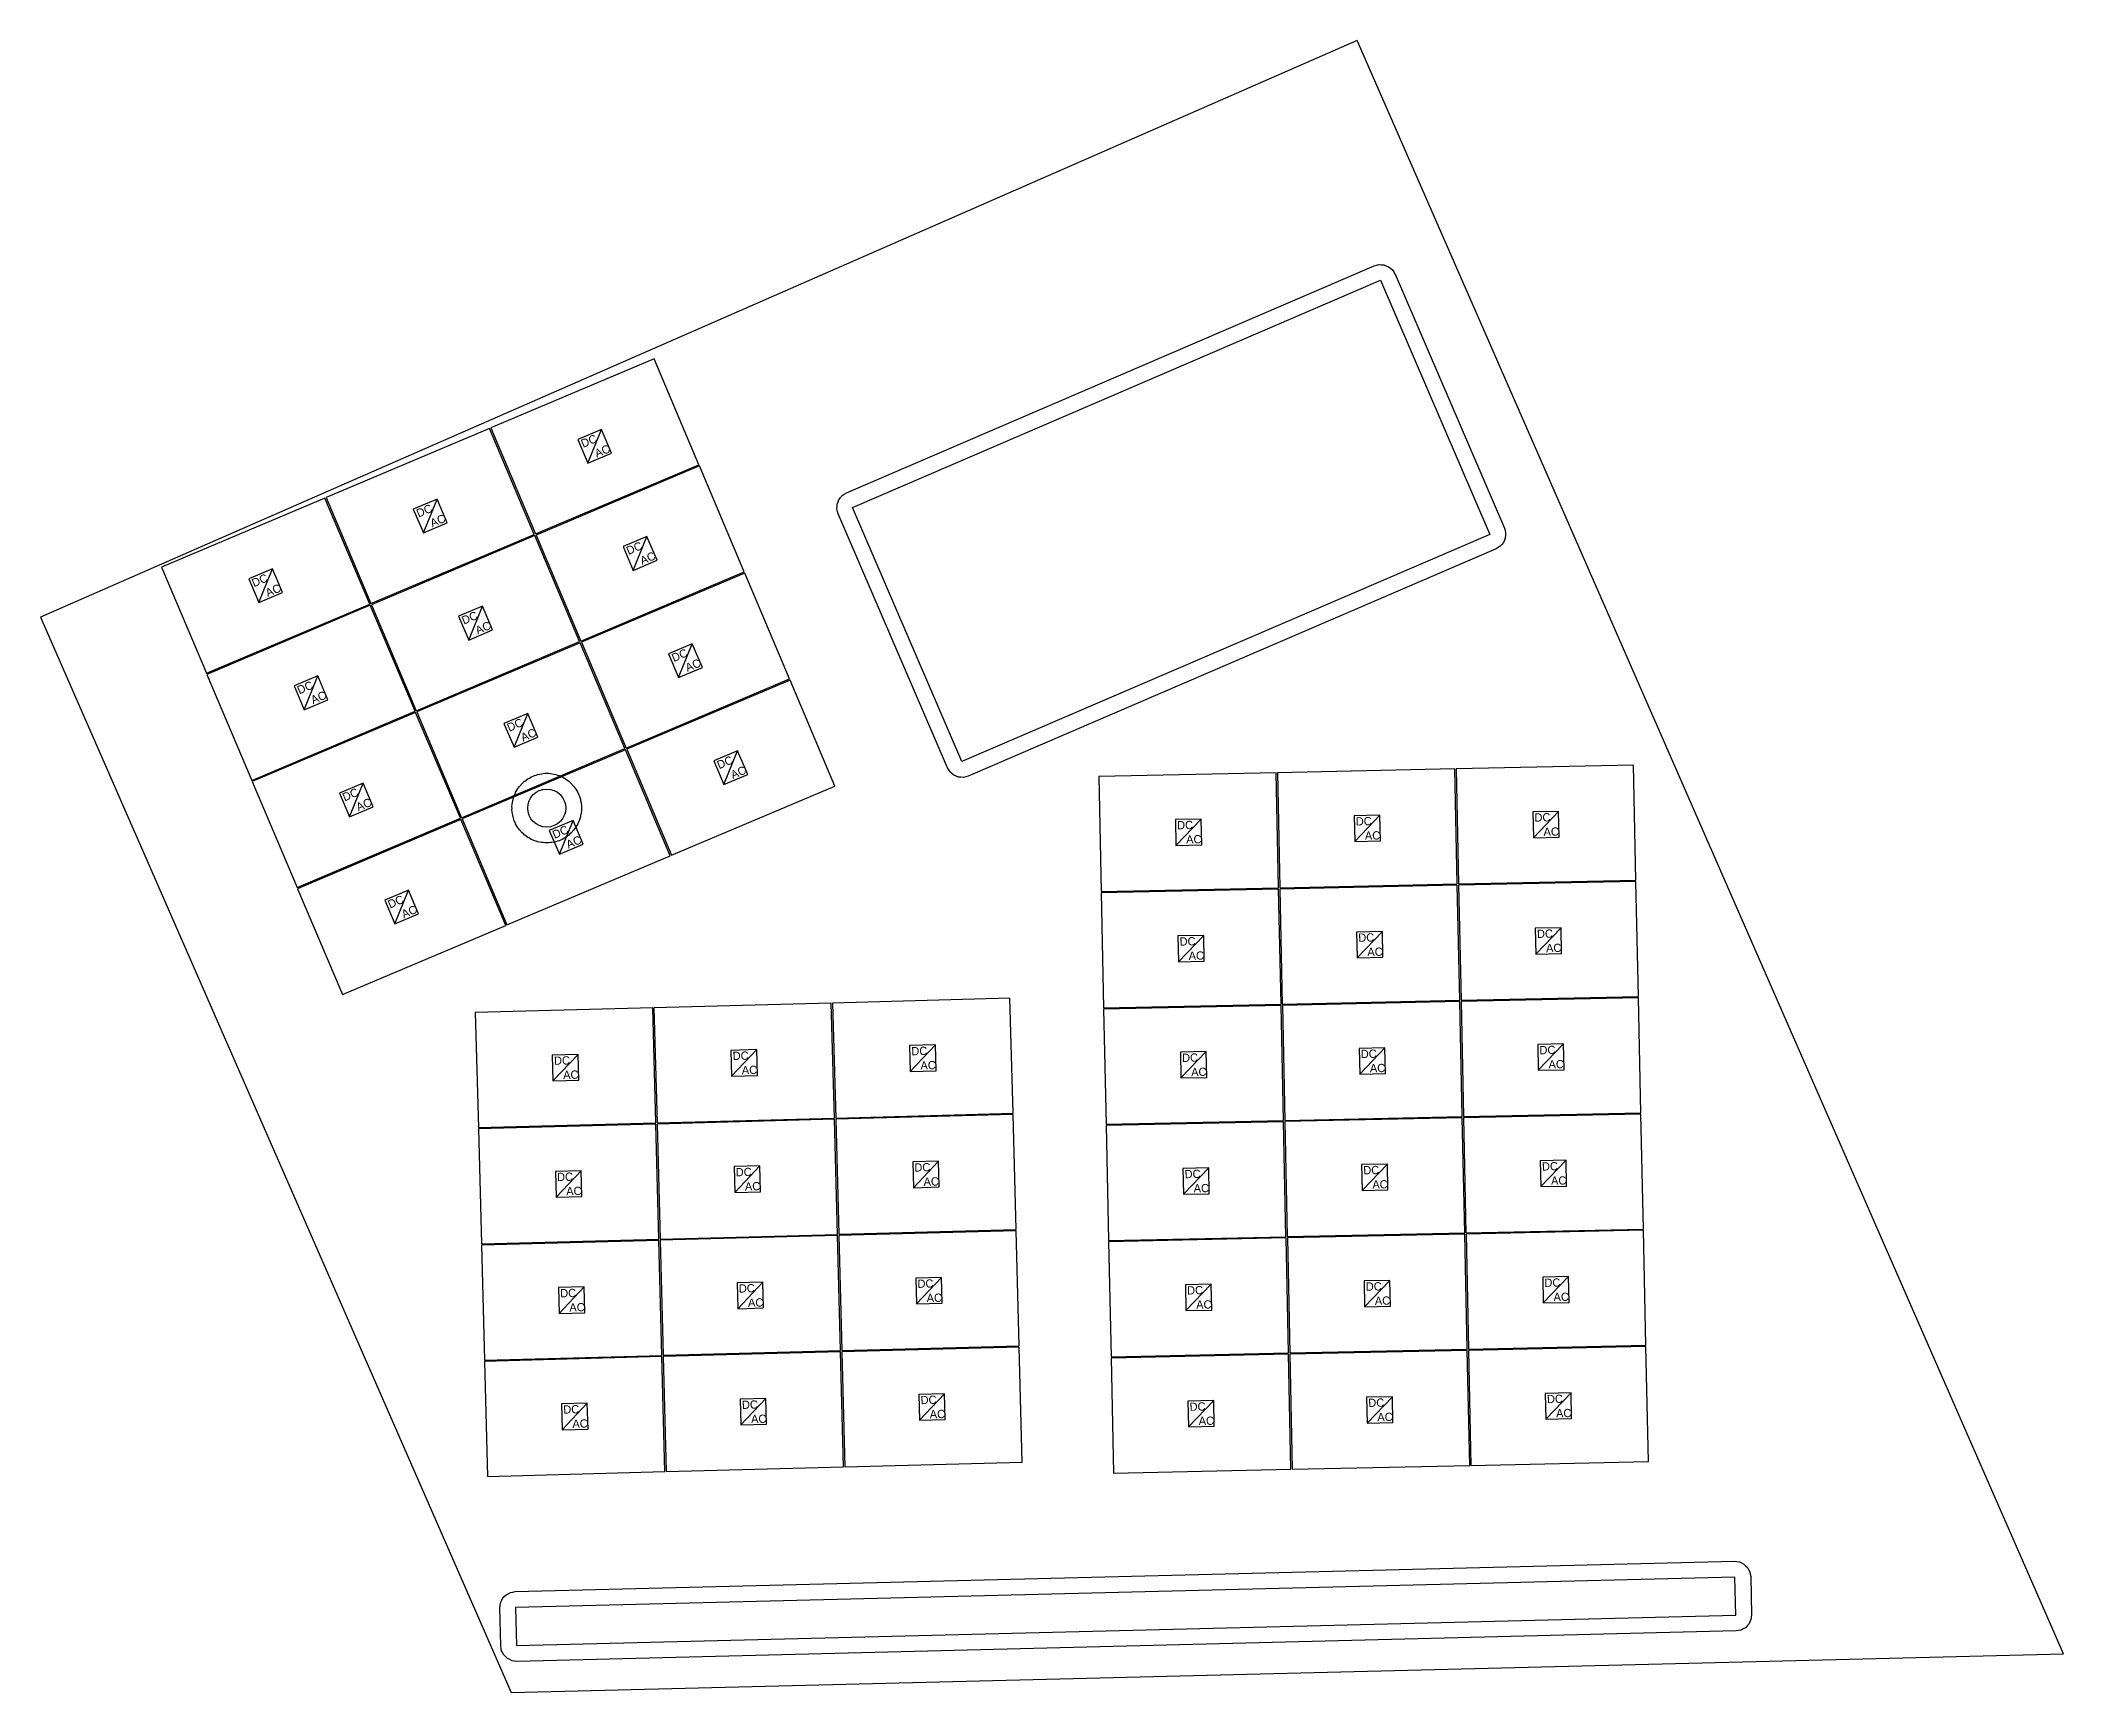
# Model space of a CAD drawing. Header units: feet. Extents: x -179 to 31, y -22 to 191.
# Drawn here: x -33.3 to 31.1, y -21.9 to 30.7 of the extents above; entities that cross this region are included whole.
import ezdxf

# ---------------------------------------------------------------- set-up
doc = ezdxf.new("R2010")
doc.units = ezdxf.units.FT
for name, color, linetype in [('Buildings', 7, 'CONTINUOUS'), ('Modules', 7, 'CONTINUOUS'), ('Obstructions', 7, 'CONTINUOUS'), ('Setbacks', 7, 'CONTINUOUS')]:
    doc.layers.add(name, color=color, linetype=linetype)

msp = doc.modelspace()

# ---------------------------------------------------------------- texts
at = {"layer": 'Modules'}
for s, rotation, p in [('DC', 22.94335, (-16.041, 17.697)), ('AC', 22.94335, (-15.605, 17.382)), ('DC', 22.94335, (-21.279, 15.479)), ('AC', 22.94335, (-20.843, 15.165)), ('DC', 22.94335, (-14.598, 14.288)), ('AC', 22.94335, (-14.162, 13.974)), ('DC', 22.94335, (-26.517, 13.262)), ('AC', 22.94335, (-26.081, 12.948)), ('DC', 22.94335, (-19.836, 12.071)), ('AC', 22.94335, (-19.4, 11.756)), ('DC', 22.94335, (-13.155, 10.879)), ('AC', 22.94335, (-12.719, 10.565)), ('DC', 22.94335, (-25.074, 9.853)), ('AC', 22.94335, (-24.638, 9.539)), ('DC', 22.94335, (-18.393, 8.662)), ('AC', 22.94335, (-17.957, 8.347)), ('DC', 22.94335, (-11.712, 7.47)), ('AC', 22.94335, (-11.276, 7.156)), ('DC', 22.94335, (-23.631, 6.444)), ('AC', 22.94335, (-23.195, 6.13)), ('DC', 1.22945, (2.865, 5.558)), ('DC', 1.22945, (8.552, 5.68)), ('DC', 1.22945, (14.239, 5.802)), ('DC', 22.94335, (-16.95, 5.253)), ('AC', 22.94335, (-16.514, 4.938)), ('AC', 1.22945, (3.154, 5.104)), ('AC', 1.22945, (8.841, 5.227)), ('AC', 1.22945, (14.527, 5.349)), ('DC', 22.94335, (-22.188, 3.035)), ('AC', 22.94335, (-21.752, 2.721)), ('DC', 1.22945, (2.945, 1.857)), ('DC', 1.22945, (8.631, 1.979)), ('DC', 1.22945, (14.318, 2.101)), ('AC', 1.22945, (3.233, 1.404)), ('AC', 1.22945, (8.92, 1.526)), ('AC', 1.22945, (14.607, 1.648)), ('DC', 1.52098, (-16.965, -1.936)), ('DC', 1.52098, (-11.279, -1.785)), ('DC', 1.52098, (-5.593, -1.634)), ('AC', 1.52098, (-5.302, -2.086)), ('DC', 1.22945, (3.024, -1.844)), ('DC', 1.22945, (8.711, -1.722)), ('AC', 1.22945, (9, -2.175)), ('DC', 1.22945, (14.398, -1.6)), ('AC', 1.22945, (14.686, -2.053)), ('AC', 1.52098, (-16.674, -2.388)), ('AC', 1.52098, (-10.988, -2.237)), ('AC', 1.22945, (3.313, -2.297)), ('DC', 1.52098, (-5.495, -5.335)), ('DC', 1.22945, (8.79, -5.423)), ('DC', 1.22945, (14.477, -5.301)), ('DC', 1.52098, (-16.867, -5.637)), ('DC', 1.52098, (-11.181, -5.486)), ('AC', 1.52098, (-10.89, -5.938)), ('AC', 1.52098, (-5.204, -5.787)), ('DC', 1.22945, (3.104, -5.545)), ('AC', 1.22945, (3.392, -5.998)), ('AC', 1.22945, (9.079, -5.876)), ('AC', 1.22945, (14.766, -5.754)), ('AC', 1.52098, (-16.576, -6.089)), ('DC', 1.52098, (-11.082, -9.186)), ('DC', 1.52098, (-5.396, -9.035)), ('DC', 1.22945, (3.183, -9.246)), ('DC', 1.22945, (8.87, -9.124)), ('DC', 1.22945, (14.556, -9.002)), ('DC', 1.52098, (-16.768, -9.337)), ('AC', 1.52098, (-16.477, -9.789)), ('AC', 1.52098, (-10.791, -9.638)), ('AC', 1.52098, (-5.105, -9.487)), ('AC', 1.22945, (3.472, -9.699)), ('AC', 1.22945, (9.158, -9.577)), ('AC', 1.22945, (14.845, -9.455)), ('DC', 1.52098, (-16.67, -13.038)), ('DC', 1.52098, (-10.984, -12.887)), ('DC', 1.52098, (-5.298, -12.736)), ('DC', 1.22945, (3.263, -12.947)), ('DC', 1.22945, (8.949, -12.825)), ('DC', 1.22945, (14.636, -12.703)), ('AC', 1.52098, (-16.379, -13.49)), ('AC', 1.52098, (-10.693, -13.339)), ('AC', 1.52098, (-5.007, -13.188)), ('AC', 1.22945, (3.551, -13.4)), ('AC', 1.22945, (9.238, -13.278)), ('AC', 1.22945, (14.925, -13.156))]:
    msp.add_text(s, height=0.2625, rotation=rotation, dxfattribs=at).set_placement(p)

# ---------------------------------------------------------------- linework, layer by layer
at = {"layer": 'Buildings', "color": 252}
for p, q in [((8.596, 30.663), (-33.312, 12.315)), ((31.074, -20.678), (8.596, 30.663)), ((-33.312, 12.315), (-18.327, -21.911)), ((-18.327, -21.911), (31.074, -20.678))]:
    msp.add_line(p, q, dxfattribs=at)
at = {"layer": 'Modules', "color": 254}
for p, q in [((-13.784, 20.533), (-18.983, 18.332)), ((-12.357, 17.162), (-13.784, 20.533)), ((-19.022, 18.316), (-24.221, 16.115)), ((-17.595, 14.944), (-19.022, 18.316)), ((-18.983, 18.332), (-17.556, 14.961)), ((-15.452, 18.284), (-16.208, 17.965)), ((-15.888, 17.209), (-15.452, 18.284)), ((-15.133, 17.529), (-15.452, 18.284)), ((-16.208, 17.965), (-15.888, 17.209)), ((-15.888, 17.209), (-15.133, 17.529)), ((-17.556, 14.961), (-12.357, 17.162)), ((-12.341, 17.124), (-17.54, 14.923)), ((-10.914, 13.753), (-12.341, 17.124)), ((-24.26, 16.098), (-29.46, 13.897)), ((-22.833, 12.727), (-24.26, 16.098)), ((-24.221, 16.115), (-22.794, 12.743)), ((-20.69, 16.067), (-21.446, 15.747)), ((-21.446, 15.747), (-21.126, 14.992)), ((-21.126, 14.992), (-20.69, 16.067)), ((-20.371, 15.312), (-20.69, 16.067)), ((-22.794, 12.743), (-17.595, 14.944)), ((-17.579, 14.907), (-22.778, 12.706)), ((-21.126, 14.992), (-20.371, 15.312)), ((-16.152, 11.536), (-17.579, 14.907)), ((-17.54, 14.923), (-16.113, 11.552)), ((-14.009, 14.875), (-14.765, 14.556)), ((-14.445, 13.8), (-14.009, 14.875)), ((-13.69, 14.12), (-14.009, 14.875)), ((-14.765, 14.556), (-14.445, 13.8)), ((-29.46, 13.897), (-28.032, 10.526)), ((-25.928, 13.85), (-26.684, 13.53)), ((-26.684, 13.53), (-26.364, 12.775)), ((-26.364, 12.775), (-25.928, 13.85)), ((-25.609, 13.094), (-25.928, 13.85)), ((-16.113, 11.552), (-10.914, 13.753)), ((-10.898, 13.715), (-16.097, 11.514)), ((-14.445, 13.8), (-13.69, 14.12)), ((-9.471, 10.344), (-10.898, 13.715)), ((-26.364, 12.775), (-25.609, 13.094)), ((-28.032, 10.526), (-22.833, 12.727)), ((-22.817, 12.689), (-28.016, 10.488)), ((-21.39, 9.318), (-22.817, 12.689)), ((-22.778, 12.706), (-21.351, 9.334)), ((-19.247, 12.658), (-20.003, 12.338)), ((-20.003, 12.338), (-19.683, 11.583)), ((-19.683, 11.583), (-19.247, 12.658)), ((-18.928, 11.903), (-19.247, 12.658)), ((-19.683, 11.583), (-18.928, 11.903)), ((-21.351, 9.334), (-16.152, 11.536)), ((-16.136, 11.498), (-21.335, 9.297)), ((-14.709, 8.127), (-16.136, 11.498)), ((-16.097, 11.514), (-14.67, 8.143)), ((-12.566, 11.466), (-13.322, 11.147)), ((-13.322, 11.147), (-13.002, 10.391)), ((-13.002, 10.391), (-12.566, 11.466)), ((-12.247, 10.711), (-12.566, 11.466)), ((-28.016, 10.488), (-26.589, 7.117)), ((-24.485, 10.441), (-25.241, 10.121)), ((-24.921, 9.366), (-24.485, 10.441)), ((-24.166, 9.685), (-24.485, 10.441)), ((-14.67, 8.143), (-9.471, 10.344)), ((-9.455, 10.306), (-14.654, 8.105)), ((-13.002, 10.391), (-12.247, 10.711)), ((-8.028, 6.935), (-9.455, 10.306)), ((-25.241, 10.121), (-24.921, 9.366)), ((-24.921, 9.366), (-24.166, 9.685)), ((-26.589, 7.117), (-21.39, 9.318)), ((-21.374, 9.28), (-26.573, 7.079)), ((-19.947, 5.909), (-21.374, 9.28)), ((-21.335, 9.297), (-19.908, 5.926)), ((-17.804, 9.249), (-18.56, 8.929)), ((-18.24, 8.174), (-17.804, 9.249)), ((-17.485, 8.494), (-17.804, 9.249)), ((-18.56, 8.929), (-18.24, 8.174)), ((-18.24, 8.174), (-17.485, 8.494)), ((-19.908, 5.926), (-14.709, 8.127)), ((-14.693, 8.089), (-19.892, 5.888)), ((-13.266, 4.718), (-14.693, 8.089)), ((-14.654, 8.105), (-13.227, 4.734)), ((-11.123, 8.058), (-11.879, 7.738)), ((-11.879, 7.738), (-11.559, 6.983)), ((-11.559, 6.983), (-11.123, 8.058)), ((-10.804, 7.302), (-11.123, 8.058)), ((-11.559, 6.983), (-10.804, 7.302)), ((6.012, 7.358), (0.367, 7.236)), ((0.367, 7.236), (0.445, 3.577)), ((6.09, 3.698), (6.012, 7.358)), ((11.698, 7.48), (6.053, 7.358)), ((6.053, 7.358), (6.132, 3.699)), ((11.777, 3.82), (11.698, 7.48)), ((17.385, 7.602), (11.74, 7.48)), ((11.74, 7.48), (11.818, 3.821)), ((17.463, 3.942), (17.385, 7.602)), ((-26.573, 7.079), (-25.146, 3.708)), ((-23.042, 7.032), (-23.798, 6.712)), ((-23.798, 6.712), (-23.478, 5.957)), ((-23.478, 5.957), (-23.042, 7.032)), ((-22.723, 6.277), (-23.042, 7.032)), ((-13.227, 4.734), (-8.028, 6.935)), ((-25.146, 3.708), (-19.947, 5.909)), ((-19.931, 5.872), (-25.13, 3.67)), ((-23.478, 5.957), (-22.723, 6.277)), ((-18.504, 2.5), (-19.931, 5.872)), ((-19.892, 5.888), (-18.465, 2.517)), ((-16.361, 5.84), (-17.117, 5.521)), ((-16.797, 4.765), (-16.361, 5.84)), ((-16.042, 5.085), (-16.361, 5.84)), ((3.63, 5.886), (2.809, 5.868)), ((2.809, 5.868), (2.827, 5.048)), ((2.827, 5.048), (3.63, 5.886)), ((3.647, 5.066), (3.63, 5.886)), ((9.316, 6.008), (8.496, 5.99)), ((8.496, 5.99), (8.514, 5.17)), ((8.514, 5.17), (9.316, 6.008)), ((9.334, 5.188), (9.316, 6.008)), ((15.003, 6.13), (14.183, 6.112)), ((14.183, 6.112), (14.2, 5.292)), ((14.2, 5.292), (15.003, 6.13)), ((15.02, 5.31), (15.003, 6.13)), ((-17.117, 5.521), (-16.797, 4.765)), ((8.514, 5.17), (9.334, 5.188)), ((14.2, 5.292), (15.02, 5.31)), ((-18.465, 2.517), (-13.266, 4.718)), ((-16.797, 4.765), (-16.042, 5.085)), ((2.827, 5.048), (3.647, 5.066)), ((11.818, 3.821), (17.463, 3.942)), ((17.464, 3.901), (11.819, 3.78)), ((17.543, 0.241), (17.464, 3.901)), ((-25.13, 3.67), (-23.703, 0.299)), ((-21.599, 3.623), (-22.355, 3.303)), ((-22.355, 3.303), (-22.035, 2.548)), ((-22.035, 2.548), (-21.599, 3.623)), ((-21.28, 2.868), (-21.599, 3.623)), ((0.445, 3.577), (6.09, 3.698)), ((6.091, 3.657), (0.446, 3.536)), ((0.446, 3.536), (0.524, -0.124)), ((6.17, -0.003), (6.091, 3.657)), ((6.132, 3.699), (11.777, 3.82)), ((11.778, 3.779), (6.133, 3.658)), ((6.133, 3.658), (6.211, -0.002)), ((11.856, 0.119), (11.778, 3.779)), ((11.819, 3.78), (11.898, 0.12)), ((-22.035, 2.548), (-21.28, 2.868)), ((-23.703, 0.299), (-18.504, 2.5)), ((3.709, 2.185), (2.889, 2.167)), ((2.889, 2.167), (2.907, 1.347)), ((2.907, 1.347), (3.709, 2.185)), ((3.727, 1.365), (3.709, 2.185)), ((9.396, 2.307), (8.576, 2.289)), ((8.576, 2.289), (8.593, 1.469)), ((8.593, 1.469), (9.396, 2.307)), ((9.413, 1.487), (9.396, 2.307)), ((15.082, 2.429), (14.262, 2.411)), ((14.262, 2.411), (14.28, 1.591)), ((14.28, 1.591), (15.082, 2.429)), ((15.1, 1.609), (15.082, 2.429)), ((2.907, 1.347), (3.727, 1.365)), ((8.593, 1.469), (9.413, 1.487)), ((14.28, 1.591), (15.1, 1.609)), ((-8.142, 0.03), (-13.786, -0.119)), ((-8.045, -3.629), (-8.142, 0.03)), ((-2.456, 0.181), (-8.1, 0.031)), ((-8.1, 0.031), (-8.003, -3.628)), ((-2.359, -3.478), (-2.456, 0.181)), ((6.211, -0.002), (11.856, 0.119)), ((11.857, 0.078), (6.212, -0.043)), ((11.936, -3.582), (11.857, 0.078)), ((11.898, 0.12), (17.543, 0.241)), ((17.544, 0.2), (11.899, 0.079)), ((11.899, 0.079), (11.977, -3.581)), ((17.622, -3.46), (17.544, 0.2)), ((-13.828, -0.121), (-19.472, -0.27)), ((-19.472, -0.27), (-19.375, -3.93)), ((-13.731, -3.78), (-13.828, -0.121)), ((-13.786, -0.119), (-13.689, -3.779)), ((0.524, -0.124), (6.17, -0.003)), ((6.17, -0.044), (0.525, -0.165)), ((0.525, -0.165), (0.604, -3.825)), ((6.249, -3.704), (6.17, -0.044)), ((6.212, -0.043), (6.291, -3.703)), ((15.162, -1.272), (14.342, -1.289)), ((14.359, -2.109), (15.162, -1.272)), ((15.179, -2.092), (15.162, -1.272)), ((-16.202, -1.604), (-17.022, -1.626)), ((-17.022, -1.626), (-17.001, -2.446)), ((-17.001, -2.446), (-16.202, -1.604)), ((-16.181, -2.424), (-16.202, -1.604)), ((-10.516, -1.453), (-11.336, -1.475)), ((-11.336, -1.475), (-11.315, -2.295)), ((-11.315, -2.295), (-10.516, -1.453)), ((-10.495, -2.273), (-10.516, -1.453)), ((-4.83, -1.302), (-5.65, -1.324)), ((-5.65, -1.324), (-5.629, -2.144)), ((-5.629, -2.144), (-4.83, -1.302)), ((-4.809, -2.122), (-4.83, -1.302)), ((3.788, -1.516), (2.968, -1.534)), ((2.968, -1.534), (2.986, -2.354)), ((2.986, -2.354), (3.788, -1.516)), ((3.806, -2.336), (3.788, -1.516)), ((9.475, -1.394), (8.655, -1.412)), ((8.655, -1.412), (8.673, -2.232)), ((8.673, -2.232), (9.475, -1.394)), ((9.493, -2.214), (9.475, -1.394)), ((14.342, -1.289), (14.359, -2.109)), ((-17.001, -2.446), (-16.181, -2.424)), ((-11.315, -2.295), (-10.495, -2.273)), ((-5.629, -2.144), (-4.809, -2.122)), ((2.986, -2.354), (3.806, -2.336)), ((8.673, -2.232), (9.493, -2.214)), ((14.359, -2.109), (15.179, -2.092)), ((-19.375, -3.93), (-13.731, -3.78)), ((-13.73, -3.821), (-19.374, -3.971)), ((-13.633, -7.48), (-13.73, -3.821)), ((-13.689, -3.779), (-8.045, -3.629)), ((-8.044, -3.67), (-13.688, -3.82)), ((-13.688, -3.82), (-13.591, -7.479)), ((-7.947, -7.33), (-8.044, -3.67)), ((-8.003, -3.628), (-2.359, -3.478)), ((-2.358, -3.519), (-8.002, -3.669)), ((-8.002, -3.669), (-7.905, -7.328)), ((-2.261, -7.179), (-2.358, -3.519)), ((0.604, -3.825), (6.249, -3.704)), ((6.25, -3.745), (0.605, -3.866)), ((6.328, -7.405), (6.25, -3.745)), ((6.291, -3.703), (11.936, -3.582)), ((11.937, -3.623), (6.291, -3.744)), ((6.291, -3.744), (6.37, -7.404)), ((12.015, -7.283), (11.937, -3.623)), ((11.977, -3.581), (17.622, -3.46)), ((17.623, -3.501), (11.978, -3.622)), ((11.978, -3.622), (12.057, -7.282)), ((17.702, -7.161), (17.623, -3.501)), ((-19.374, -3.971), (-19.277, -7.63)), ((0.605, -3.866), (0.683, -7.526)), ((-4.732, -5.003), (-5.552, -5.025)), ((-5.552, -5.025), (-5.53, -5.845)), ((-5.53, -5.845), (-4.732, -5.003)), ((-4.71, -5.823), (-4.732, -5.003)), ((9.554, -5.095), (8.734, -5.112)), ((8.734, -5.112), (8.752, -5.932)), ((8.752, -5.932), (9.554, -5.095)), ((9.572, -5.915), (9.554, -5.095)), ((15.241, -4.973), (14.421, -4.99)), ((14.421, -4.99), (14.439, -5.81)), ((14.439, -5.81), (15.241, -4.973)), ((15.259, -5.793), (15.241, -4.973)), ((-16.104, -5.305), (-16.924, -5.327)), ((-16.924, -5.327), (-16.902, -6.147)), ((-16.902, -6.147), (-16.104, -5.305)), ((-16.082, -6.125), (-16.104, -5.305)), ((-10.418, -5.154), (-11.238, -5.176)), ((-11.238, -5.176), (-11.216, -5.996)), ((-11.216, -5.996), (-10.418, -5.154)), ((-10.396, -5.974), (-10.418, -5.154)), ((3.868, -5.217), (3.048, -5.234)), ((3.048, -5.234), (3.065, -6.054)), ((3.065, -6.054), (3.868, -5.217)), ((3.885, -6.037), (3.868, -5.217)), ((14.439, -5.81), (15.259, -5.793)), ((-16.902, -6.147), (-16.082, -6.125)), ((-11.216, -5.996), (-10.396, -5.974)), ((-5.53, -5.845), (-4.71, -5.823)), ((3.065, -6.054), (3.885, -6.037)), ((8.752, -5.932), (9.572, -5.915)), ((-19.277, -7.63), (-13.633, -7.48)), ((-13.631, -7.522), (-19.276, -7.671)), ((-19.276, -7.671), (-19.179, -11.331)), ((-13.534, -11.181), (-13.631, -7.522)), ((-13.591, -7.479), (-7.947, -7.33)), ((-7.945, -7.371), (-13.59, -7.52)), ((-13.59, -7.52), (-13.493, -11.18)), ((-7.848, -11.03), (-7.945, -7.371)), ((-7.905, -7.328), (-2.261, -7.179)), ((-2.259, -7.22), (-7.904, -7.369)), ((-7.904, -7.369), (-7.807, -11.029)), ((-2.162, -10.879), (-2.259, -7.22)), ((0.683, -7.526), (6.328, -7.405)), ((6.329, -7.446), (0.684, -7.567)), ((0.684, -7.567), (0.763, -11.227)), ((6.408, -11.106), (6.329, -7.446)), ((6.37, -7.404), (12.015, -7.283)), ((12.016, -7.324), (6.371, -7.445)), ((6.371, -7.445), (6.449, -11.105)), ((12.094, -10.984), (12.016, -7.324)), ((12.057, -7.282), (17.702, -7.161)), ((17.703, -7.202), (12.058, -7.323)), ((12.058, -7.323), (12.136, -10.983)), ((17.781, -10.862), (17.703, -7.202)), ((-16.006, -9.005), (-16.826, -9.027)), ((-16.804, -9.847), (-16.006, -9.005)), ((-15.984, -9.825), (-16.006, -9.005)), ((-10.32, -8.854), (-11.14, -8.876)), ((-11.14, -8.876), (-11.118, -9.696)), ((-11.118, -9.696), (-10.32, -8.854)), ((-10.298, -9.674), (-10.32, -8.854)), ((-4.634, -8.703), (-5.454, -8.725)), ((-5.454, -8.725), (-5.432, -9.545)), ((-5.432, -9.545), (-4.634, -8.703)), ((-4.612, -9.523), (-4.634, -8.703)), ((3.947, -8.918), (3.127, -8.935)), ((3.127, -8.935), (3.145, -9.755)), ((3.145, -9.755), (3.947, -8.918)), ((3.965, -9.738), (3.947, -8.918)), ((9.634, -8.796), (8.814, -8.813)), ((8.814, -8.813), (8.831, -9.633)), ((8.831, -9.633), (9.634, -8.796)), ((9.651, -9.616), (9.634, -8.796)), ((15.321, -8.674), (14.501, -8.691)), ((14.501, -8.691), (14.518, -9.511)), ((14.518, -9.511), (15.321, -8.674)), ((15.338, -9.494), (15.321, -8.674)), ((-16.826, -9.027), (-16.804, -9.847)), ((-5.432, -9.545), (-4.612, -9.523)), ((8.831, -9.633), (9.651, -9.616)), ((14.518, -9.511), (15.338, -9.494)), ((-16.804, -9.847), (-15.984, -9.825)), ((-11.118, -9.696), (-10.298, -9.674)), ((3.145, -9.755), (3.965, -9.738)), ((-7.807, -11.029), (-2.162, -10.879)), ((-2.161, -10.92), (-7.806, -11.07)), ((-2.064, -14.579), (-2.161, -10.92)), ((12.136, -10.983), (17.781, -10.862)), ((17.782, -10.903), (12.137, -11.024)), ((17.861, -14.563), (17.782, -10.903)), ((-19.179, -11.331), (-13.534, -11.181)), ((-13.533, -11.222), (-19.178, -11.372)), ((-19.178, -11.372), (-19.08, -15.031)), ((-13.436, -14.881), (-13.533, -11.222)), ((-13.493, -11.18), (-7.848, -11.03)), ((-7.847, -11.071), (-13.492, -11.221)), ((-13.492, -11.221), (-13.394, -14.88)), ((-7.75, -14.73), (-7.847, -11.071)), ((-7.806, -11.07), (-7.708, -14.729)), ((0.763, -11.227), (6.408, -11.106)), ((6.409, -11.147), (0.764, -11.268)), ((0.764, -11.268), (0.842, -14.928)), ((6.487, -14.807), (6.409, -11.147)), ((6.449, -11.105), (12.094, -10.984)), ((12.095, -11.025), (6.45, -11.146)), ((6.45, -11.146), (6.529, -14.806)), ((12.174, -14.685), (12.095, -11.025)), ((12.137, -11.024), (12.216, -14.684)), ((-15.908, -12.706), (-16.728, -12.728)), ((-16.728, -12.728), (-16.706, -13.547)), ((-16.706, -13.547), (-15.908, -12.706)), ((-15.886, -13.526), (-15.908, -12.706)), ((-10.222, -12.555), (-11.042, -12.577)), ((-11.042, -12.577), (-11.02, -13.396)), ((-11.02, -13.396), (-10.222, -12.555)), ((-10.2, -13.375), (-10.222, -12.555)), ((-4.536, -12.404), (-5.356, -12.426)), ((-5.356, -12.426), (-5.334, -13.245)), ((-5.334, -13.245), (-4.536, -12.404)), ((-4.514, -13.224), (-4.536, -12.404)), ((4.027, -12.619), (3.207, -12.636)), ((3.207, -12.636), (3.224, -13.456)), ((3.224, -13.456), (4.027, -12.619)), ((4.044, -13.439), (4.027, -12.619)), ((9.713, -12.497), (8.893, -12.514)), ((8.893, -12.514), (8.911, -13.334)), ((8.911, -13.334), (9.713, -12.497)), ((9.731, -13.317), (9.713, -12.497)), ((15.4, -12.375), (14.58, -12.392)), ((14.58, -12.392), (14.598, -13.212)), ((14.598, -13.212), (15.4, -12.375)), ((15.418, -13.195), (15.4, -12.375)), ((-11.02, -13.396), (-10.2, -13.375)), ((-5.334, -13.245), (-4.514, -13.224)), ((3.224, -13.456), (4.044, -13.439)), ((8.911, -13.334), (9.731, -13.317)), ((14.598, -13.212), (15.418, -13.195)), ((-16.706, -13.547), (-15.886, -13.526)), ((-13.394, -14.88), (-7.75, -14.73)), ((-7.708, -14.729), (-2.064, -14.579)), ((0.842, -14.928), (6.487, -14.807)), ((6.529, -14.806), (12.174, -14.685)), ((12.216, -14.684), (17.861, -14.563)), ((-19.08, -15.031), (-13.436, -14.881))]:
    msp.add_line(p, q, dxfattribs=at)
at = {"layer": 'Obstructions', "color": 252}
for p, q in [((-7.465, 15.799), (9.335, 23.031)), ((9.335, 23.031), (12.817, 14.945)), ((-3.986, 7.713), (-7.465, 15.799)), ((12.817, 14.945), (-3.986, 7.713)), ((20.614, -18.236), (-18.189, -19.203)), ((20.643, -19.448), (20.614, -18.236)), ((-18.189, -19.203), (-18.16, -20.416)), ((-18.16, -20.416), (20.643, -19.448))]:
    msp.add_line(p, q, dxfattribs=at)
msp.add_circle((-17.2, 6.234), 0.606, dxfattribs=at)
at = {"layer": 'Setbacks', "color": 2}
for p, q in [((-7.664, 16.262), (9.136, 23.493)), ((9.136, 23.493), (9.137, 23.493)), ((9.137, 23.493), (9.213, 23.513)), ((9.213, 23.513), (9.288, 23.532)), ((9.288, 23.532), (9.289, 23.532)), ((9.289, 23.532), (9.289, 23.532)), ((9.289, 23.532), (9.289, 23.532)), ((9.289, 23.532), (9.366, 23.527)), ((9.366, 23.527), (9.446, 23.522)), ((9.446, 23.522), (9.446, 23.522)), ((9.446, 23.522), (9.446, 23.522)), ((9.446, 23.522), (9.447, 23.522)), ((9.447, 23.522), (9.519, 23.493)), ((9.519, 23.493), (9.592, 23.464)), ((9.592, 23.464), (9.592, 23.464)), ((9.592, 23.464), (9.592, 23.464)), ((9.592, 23.464), (9.593, 23.463)), ((9.593, 23.463), (9.653, 23.413)), ((9.653, 23.413), (9.713, 23.363)), ((9.713, 23.363), (9.713, 23.363)), ((9.713, 23.363), (9.713, 23.363)), ((9.713, 23.363), (9.714, 23.363)), ((9.714, 23.363), (9.756, 23.296)), ((9.756, 23.296), (9.797, 23.23)), ((9.797, 23.23), (9.798, 23.23)), ((9.798, 23.23), (9.798, 23.23)), ((9.798, 23.23), (9.798, 23.23)), ((9.798, 23.23), (13.279, 15.144)), ((-7.897, 16.057), (-7.847, 16.117)), ((-7.847, 16.117), (-7.797, 16.177)), ((-7.797, 16.177), (-7.797, 16.178)), ((-7.797, 16.178), (-7.797, 16.178)), ((-7.797, 16.178), (-7.797, 16.178)), ((-7.797, 16.178), (-7.796, 16.178)), ((-7.796, 16.178), (-7.73, 16.22)), ((-7.73, 16.22), (-7.664, 16.262)), ((-7.664, 16.262), (-7.664, 16.262)), ((-7.664, 16.262), (-7.664, 16.262)), ((-7.966, 15.754), (-7.961, 15.832)), ((-7.966, 15.753), (-7.966, 15.754)), ((-7.966, 15.753), (-7.966, 15.753)), ((-7.946, 15.676), (-7.966, 15.753)), ((-7.966, 15.753), (-7.966, 15.753)), ((-7.966, 15.753), (-7.966, 15.753)), ((-7.961, 15.832), (-7.956, 15.91)), ((-7.956, 15.911), (-7.926, 15.984)), ((-7.956, 15.91), (-7.956, 15.911)), ((-7.956, 15.91), (-7.956, 15.91)), ((-7.956, 15.91), (-7.956, 15.91)), ((-7.956, 15.91), (-7.956, 15.91)), ((-7.927, 15.601), (-7.946, 15.676)), ((-7.927, 15.6), (-7.927, 15.6)), ((-7.927, 15.6), (-7.927, 15.601)), ((-7.927, 15.601), (-7.927, 15.601)), ((-4.449, 7.515), (-7.927, 15.6)), ((-7.927, 15.6), (-7.927, 15.6)), ((-7.926, 15.984), (-7.898, 16.056)), ((-7.898, 16.056), (-7.897, 16.057)), ((-7.897, 16.057), (-7.897, 16.057)), ((-7.897, 16.057), (-7.897, 16.057)), ((-7.897, 16.057), (-7.897, 16.057)), ((13.279, 15.144), (13.279, 15.144)), ((13.279, 15.144), (13.279, 15.144)), ((13.279, 15.144), (13.279, 15.143)), ((13.279, 15.143), (13.299, 15.067)), ((13.308, 14.834), (13.279, 14.761)), ((13.299, 15.067), (13.318, 14.992)), ((13.313, 14.913), (13.308, 14.835)), ((13.308, 14.835), (13.308, 14.834)), ((13.308, 14.834), (13.308, 14.834)), ((13.308, 14.834), (13.308, 14.834)), ((13.308, 14.834), (13.308, 14.834)), ((13.318, 14.991), (13.313, 14.913)), ((13.318, 14.992), (13.318, 14.991)), ((13.318, 14.991), (13.318, 14.991)), ((13.318, 14.991), (13.318, 14.991)), ((13.318, 14.991), (13.318, 14.991)), ((13.016, 14.483), (-3.787, 7.251)), ((13.082, 14.525), (13.016, 14.483)), ((13.016, 14.483), (13.016, 14.483)), ((13.016, 14.483), (13.016, 14.483)), ((13.016, 14.483), (13.016, 14.483)), ((13.148, 14.566), (13.082, 14.525)), ((13.149, 14.567), (13.148, 14.566)), ((13.199, 14.627), (13.149, 14.567)), ((13.149, 14.567), (13.149, 14.567)), ((13.149, 14.567), (13.149, 14.567)), ((13.149, 14.567), (13.149, 14.567)), ((13.249, 14.687), (13.199, 14.627)), ((13.25, 14.688), (13.249, 14.688)), ((13.249, 14.688), (13.249, 14.688)), ((13.249, 14.688), (13.249, 14.688)), ((13.249, 14.688), (13.249, 14.687)), ((13.279, 14.761), (13.25, 14.688)), ((-17.939, 7.055), (-17.902, 7.092)), ((-17.902, 7.092), (-17.901, 7.092)), ((-17.901, 7.092), (-17.799, 7.167)), ((-17.799, 7.167), (-17.798, 7.167)), ((-17.798, 7.167), (-17.752, 7.19)), ((-17.752, 7.19), (-17.708, 7.219)), ((-17.708, 7.219), (-17.592, 7.271)), ((-17.708, 7.219), (-17.708, 7.219)), ((-17.592, 7.271), (-17.591, 7.271)), ((-17.591, 7.271), (-17.541, 7.284)), ((-17.541, 7.284), (-17.492, 7.303)), ((-17.492, 7.303), (-17.368, 7.33)), ((-17.492, 7.303), (-17.492, 7.303)), ((-17.368, 7.33), (-17.367, 7.33)), ((-17.367, 7.33), (-17.315, 7.332)), ((-17.315, 7.332), (-17.264, 7.341)), ((-17.264, 7.341), (-17.263, 7.341)), ((-17.263, 7.341), (-17.137, 7.341)), ((-17.137, 7.341), (-17.136, 7.341)), ((-17.136, 7.341), (-17.084, 7.332)), ((-17.084, 7.332), (-17.032, 7.33)), ((-17.032, 7.33), (-17.032, 7.33)), ((-17.032, 7.33), (-16.908, 7.303)), ((-16.908, 7.303), (-16.907, 7.303)), ((-16.907, 7.303), (-16.859, 7.284)), ((-16.859, 7.284), (-16.808, 7.271)), ((-16.808, 7.271), (-16.808, 7.271)), ((-16.808, 7.271), (-16.692, 7.219)), ((-16.692, 7.219), (-16.692, 7.219)), ((-16.692, 7.219), (-16.648, 7.19)), ((-16.648, 7.19), (-16.601, 7.167)), ((-16.601, 7.167), (-16.601, 7.167)), ((-16.601, 7.167), (-16.498, 7.092)), ((-16.498, 7.092), (-16.498, 7.092)), ((-16.498, 7.092), (-16.461, 7.055)), ((-4.448, 7.514), (-4.449, 7.515)), ((-4.449, 7.515), (-4.449, 7.515)), ((-4.449, 7.515), (-4.449, 7.515)), ((-4.406, 7.447), (-4.448, 7.514)), ((-4.365, 7.382), (-4.406, 7.447)), ((-4.364, 7.381), (-4.365, 7.382)), ((-4.303, 7.331), (-4.364, 7.381)), ((-4.364, 7.381), (-4.364, 7.381)), ((-4.364, 7.381), (-4.364, 7.381)), ((-4.364, 7.381), (-4.364, 7.381)), ((-4.244, 7.281), (-4.303, 7.331)), ((-4.243, 7.281), (-4.244, 7.281)), ((-4.169, 7.251), (-4.243, 7.281)), ((-4.243, 7.281), (-4.243, 7.281)), ((-4.243, 7.281), (-4.243, 7.281)), ((-4.243, 7.281), (-4.243, 7.281)), ((-4.098, 7.223), (-4.169, 7.251)), ((-4.097, 7.223), (-4.098, 7.223)), ((-4.097, 7.222), (-4.097, 7.223)), ((-4.097, 7.223), (-4.097, 7.223)), ((-4.097, 7.223), (-4.097, 7.223)), ((-4.018, 7.217), (-4.097, 7.222)), ((-3.94, 7.212), (-4.018, 7.217)), ((-3.939, 7.212), (-3.94, 7.212)), ((-3.94, 7.212), (-3.94, 7.212)), ((-3.94, 7.212), (-3.94, 7.212)), ((-3.94, 7.212), (-3.94, 7.212)), ((-3.864, 7.232), (-3.939, 7.212)), ((-3.788, 7.251), (-3.864, 7.232)), ((-3.787, 7.251), (-3.788, 7.251)), ((-3.787, 7.251), (-3.787, 7.251)), ((-3.787, 7.251), (-3.787, 7.251)), ((-18.293, 6.413), (-18.28, 6.464)), ((-18.28, 6.464), (-18.272, 6.515)), ((-18.272, 6.516), (-18.232, 6.636)), ((-18.272, 6.515), (-18.272, 6.516)), ((-18.232, 6.637), (-18.209, 6.683)), ((-18.232, 6.636), (-18.232, 6.637)), ((-18.209, 6.683), (-18.19, 6.732)), ((-18.19, 6.733), (-18.126, 6.842)), ((-18.19, 6.732), (-18.19, 6.733)), ((-18.126, 6.843), (-18.093, 6.883)), ((-18.126, 6.842), (-18.126, 6.843)), ((-18.093, 6.883), (-18.065, 6.927)), ((-18.065, 6.927), (-18.064, 6.927)), ((-18.064, 6.927), (-17.98, 7.022)), ((-17.98, 7.022), (-17.979, 7.022)), ((-17.979, 7.022), (-17.939, 7.055)), ((-16.461, 7.055), (-16.421, 7.022)), ((-16.421, 7.022), (-16.42, 7.022)), ((-16.42, 7.022), (-16.335, 6.927)), ((-16.335, 6.927), (-16.335, 6.927)), ((-16.335, 6.927), (-16.307, 6.883)), ((-16.307, 6.883), (-16.274, 6.843)), ((-16.274, 6.843), (-16.274, 6.842)), ((-16.274, 6.842), (-16.21, 6.733)), ((-16.21, 6.733), (-16.21, 6.732)), ((-16.21, 6.732), (-16.191, 6.683)), ((-16.191, 6.683), (-16.168, 6.637)), ((-16.168, 6.637), (-16.167, 6.636)), ((-16.167, 6.636), (-16.128, 6.516)), ((-16.128, 6.516), (-16.128, 6.515)), ((-16.128, 6.515), (-16.12, 6.464)), ((-16.12, 6.464), (-16.106, 6.413)), ((-18.307, 6.287), (-18.293, 6.413)), ((-18.307, 6.286), (-18.307, 6.287)), ((-18.304, 6.234), (-18.307, 6.286)), ((-18.307, 6.182), (-18.304, 6.234)), ((-18.293, 6.056), (-18.307, 6.182)), ((-18.307, 6.182), (-18.307, 6.182)), ((-18.293, 6.413), (-18.293, 6.413)), ((-18.293, 6.055), (-18.293, 6.056)), ((-18.28, 6.005), (-18.293, 6.055)), ((-18.272, 5.953), (-18.28, 6.005)), ((-18.232, 5.832), (-18.272, 5.953)), ((-18.272, 5.953), (-18.272, 5.953)), ((-18.209, 5.785), (-18.232, 5.832)), ((-18.232, 5.832), (-18.232, 5.832)), ((-16.168, 5.832), (-16.191, 5.785)), ((-16.167, 5.832), (-16.168, 5.832)), ((-16.128, 5.953), (-16.167, 5.832)), ((-16.12, 6.005), (-16.128, 5.953)), ((-16.128, 5.953), (-16.128, 5.953)), ((-16.106, 6.055), (-16.12, 6.005)), ((-16.106, 6.413), (-16.106, 6.413)), ((-16.106, 6.413), (-16.093, 6.287)), ((-16.093, 6.182), (-16.106, 6.056)), ((-16.106, 6.056), (-16.106, 6.055)), ((-16.093, 6.286), (-16.096, 6.234)), ((-16.096, 6.234), (-16.093, 6.182)), ((-16.093, 6.287), (-16.093, 6.286)), ((-16.093, 6.182), (-16.093, 6.182)), ((-18.19, 5.737), (-18.209, 5.785)), ((-18.19, 5.736), (-18.19, 5.737)), ((-18.126, 5.626), (-18.19, 5.736)), ((-18.093, 5.585), (-18.126, 5.626)), ((-18.126, 5.626), (-18.126, 5.626)), ((-18.065, 5.542), (-18.093, 5.585)), ((-18.064, 5.541), (-18.065, 5.542)), ((-17.98, 5.447), (-18.064, 5.541)), ((-17.979, 5.447), (-17.98, 5.447)), ((-17.939, 5.414), (-17.979, 5.447)), ((-17.902, 5.377), (-17.939, 5.414)), ((-17.901, 5.377), (-17.902, 5.377)), ((-17.799, 5.302), (-17.901, 5.377)), ((-17.798, 5.302), (-17.799, 5.302)), ((-17.752, 5.278), (-17.798, 5.302)), ((-17.708, 5.25), (-17.752, 5.278)), ((-17.592, 5.198), (-17.708, 5.25)), ((-17.708, 5.25), (-17.708, 5.25)), ((-17.591, 5.198), (-17.592, 5.198)), ((-17.541, 5.184), (-17.591, 5.198)), ((-17.492, 5.166), (-17.541, 5.184)), ((-17.492, 5.165), (-17.492, 5.166)), ((-17.368, 5.139), (-17.492, 5.165)), ((-16.908, 5.165), (-17.032, 5.139)), ((-16.907, 5.166), (-16.908, 5.165)), ((-16.859, 5.184), (-16.907, 5.166)), ((-16.808, 5.198), (-16.859, 5.184)), ((-16.692, 5.25), (-16.808, 5.198)), ((-16.808, 5.198), (-16.808, 5.198)), ((-16.648, 5.278), (-16.692, 5.25)), ((-16.692, 5.25), (-16.692, 5.25)), ((-16.601, 5.302), (-16.648, 5.278)), ((-16.498, 5.377), (-16.601, 5.302)), ((-16.601, 5.302), (-16.601, 5.302)), ((-16.461, 5.414), (-16.498, 5.377)), ((-16.498, 5.377), (-16.498, 5.377)), ((-16.421, 5.447), (-16.461, 5.414)), ((-16.42, 5.447), (-16.421, 5.447)), ((-16.335, 5.541), (-16.42, 5.447)), ((-16.307, 5.585), (-16.335, 5.542)), ((-16.335, 5.542), (-16.335, 5.541)), ((-16.274, 5.626), (-16.307, 5.585)), ((-16.21, 5.736), (-16.274, 5.626)), ((-16.274, 5.626), (-16.274, 5.626)), ((-16.191, 5.785), (-16.21, 5.737)), ((-16.21, 5.737), (-16.21, 5.736)), ((-17.367, 5.139), (-17.368, 5.139)), ((-17.315, 5.136), (-17.367, 5.139)), ((-17.264, 5.128), (-17.315, 5.136)), ((-17.263, 5.128), (-17.264, 5.128)), ((-17.137, 5.128), (-17.263, 5.128)), ((-17.136, 5.128), (-17.137, 5.128)), ((-17.084, 5.136), (-17.136, 5.128)), ((-17.032, 5.139), (-17.084, 5.136)), ((-17.032, 5.139), (-17.032, 5.139)), ((-18.202, -18.7), (20.602, -17.732)), ((20.602, -17.732), (20.602, -17.732)), ((20.602, -17.732), (20.602, -17.732)), ((20.602, -17.732), (20.603, -17.732)), ((20.603, -17.732), (20.68, -17.743)), ((20.68, -17.743), (20.757, -17.753)), ((20.757, -17.753), (20.758, -17.753)), ((20.758, -17.753), (20.758, -17.753)), ((20.758, -17.753), (20.758, -17.753)), ((20.758, -17.753), (20.759, -17.753)), ((20.759, -17.753), (20.829, -17.787)), ((20.829, -17.787), (20.899, -17.821)), ((20.899, -17.821), (20.9, -17.821)), ((20.9, -17.821), (20.9, -17.821)), ((20.9, -17.821), (20.9, -17.821)), ((20.9, -17.821), (20.901, -17.822)), ((20.901, -17.822), (20.957, -17.875)), ((20.957, -17.875), (21.014, -17.929)), ((21.014, -17.929), (21.014, -17.93)), ((21.014, -17.93), (21.014, -17.93)), ((21.014, -17.93), (21.014, -17.93)), ((21.014, -17.93), (21.014, -17.93)), ((21.014, -17.93), (21.051, -17.999)), ((21.051, -17.999), (21.089, -18.068)), ((21.089, -18.068), (21.089, -18.068)), ((21.089, -18.068), (21.089, -18.068)), ((21.089, -18.068), (21.089, -18.069)), ((21.089, -18.069), (21.089, -18.069)), ((21.089, -18.069), (21.103, -18.146)), ((21.103, -18.146), (21.117, -18.222)), ((21.117, -18.222), (21.117, -18.223)), ((21.117, -18.223), (21.117, -18.223)), ((21.117, -18.223), (21.117, -18.223)), ((21.117, -18.223), (21.146, -19.435)), ((-18.692, -19.215), (-18.682, -19.138)), ((-18.692, -19.216), (-18.692, -19.215)), ((-18.692, -19.215), (-18.692, -19.215)), ((-18.663, -20.428), (-18.692, -19.216)), ((-18.682, -19.138), (-18.672, -19.06)), ((-18.672, -19.06), (-18.672, -19.06)), ((-18.672, -19.06), (-18.671, -19.06)), ((-18.671, -19.059), (-18.637, -18.989)), ((-18.671, -19.06), (-18.671, -19.059)), ((-18.671, -19.059), (-18.671, -19.059)), ((-18.637, -18.989), (-18.604, -18.918)), ((-18.604, -18.918), (-18.604, -18.918)), ((-18.604, -18.918), (-18.603, -18.918)), ((-18.603, -18.917), (-18.549, -18.86)), ((-18.603, -18.918), (-18.603, -18.917)), ((-18.603, -18.917), (-18.603, -18.917)), ((-18.549, -18.86), (-18.495, -18.804)), ((-18.495, -18.804), (-18.495, -18.803)), ((-18.495, -18.803), (-18.494, -18.803)), ((-18.495, -18.804), (-18.495, -18.804)), ((-18.495, -18.804), (-18.495, -18.804)), ((-18.494, -18.803), (-18.426, -18.766)), ((-18.426, -18.766), (-18.357, -18.729)), ((-18.357, -18.729), (-18.357, -18.729)), ((-18.357, -18.729), (-18.356, -18.729)), ((-18.356, -18.728), (-18.279, -18.714)), ((-18.356, -18.729), (-18.356, -18.728)), ((-18.356, -18.729), (-18.356, -18.729)), ((-18.279, -18.714), (-18.202, -18.7)), ((-18.202, -18.7), (-18.202, -18.7)), ((20.656, -19.951), (-18.147, -20.919)), ((20.733, -19.937), (20.656, -19.951)), ((20.656, -19.951), (20.656, -19.951)), ((20.81, -19.923), (20.733, -19.937)), ((20.811, -19.923), (20.81, -19.923)), ((20.81, -19.923), (20.81, -19.923)), ((20.88, -19.885), (20.811, -19.922)), ((20.811, -19.922), (20.811, -19.923)), ((20.811, -19.923), (20.811, -19.923)), ((20.948, -19.848), (20.88, -19.885)), ((20.949, -19.848), (20.948, -19.848)), ((20.95, -19.847), (20.949, -19.848)), ((20.949, -19.848), (20.949, -19.848)), ((20.949, -19.848), (20.949, -19.848)), ((21.003, -19.791), (20.95, -19.847)), ((21.057, -19.734), (21.003, -19.791)), ((21.058, -19.734), (21.057, -19.734)), ((21.092, -19.663), (21.058, -19.733)), ((21.058, -19.733), (21.058, -19.734)), ((21.058, -19.734), (21.058, -19.734)), ((21.058, -19.734), (21.058, -19.734)), ((21.125, -19.592), (21.092, -19.663)), ((21.126, -19.592), (21.125, -19.592)), ((21.136, -19.514), (21.126, -19.591)), ((21.126, -19.591), (21.126, -19.592)), ((21.126, -19.592), (21.126, -19.592)), ((21.126, -19.592), (21.126, -19.592)), ((21.146, -19.436), (21.136, -19.514)), ((21.146, -19.435), (21.147, -19.436)), ((21.147, -19.436), (21.146, -19.436)), ((-18.663, -20.429), (-18.663, -20.428)), ((-18.663, -20.428), (-18.663, -20.428)), ((-18.663, -20.428), (-18.663, -20.428)), ((-18.649, -20.506), (-18.663, -20.429)), ((-18.635, -20.582), (-18.649, -20.506)), ((-18.635, -20.583), (-18.635, -20.582)), ((-18.634, -20.584), (-18.635, -20.583)), ((-18.635, -20.583), (-18.635, -20.583)), ((-18.635, -20.583), (-18.635, -20.583)), ((-18.597, -20.653), (-18.634, -20.584)), ((-18.56, -20.721), (-18.597, -20.653)), ((-18.56, -20.722), (-18.56, -20.721)), ((-18.56, -20.721), (-18.56, -20.721)), ((-18.559, -20.722), (-18.56, -20.722)), ((-18.56, -20.722), (-18.56, -20.722)), ((-18.503, -20.776), (-18.559, -20.722)), ((-18.446, -20.83), (-18.503, -20.776)), ((-18.445, -20.831), (-18.446, -20.83)), ((-18.446, -20.83), (-18.446, -20.83)), ((-18.446, -20.83), (-18.446, -20.83)), ((-18.446, -20.83), (-18.446, -20.83)), ((-18.375, -20.864), (-18.445, -20.831)), ((-18.304, -20.898), (-18.375, -20.864)), ((-18.303, -20.898), (-18.304, -20.898)), ((-18.304, -20.898), (-18.304, -20.898)), ((-18.304, -20.898), (-18.304, -20.898)), ((-18.304, -20.898), (-18.304, -20.898)), ((-18.226, -20.909), (-18.303, -20.898)), ((-18.148, -20.919), (-18.226, -20.909)), ((-18.147, -20.919), (-18.148, -20.919)), ((-18.148, -20.919), (-18.148, -20.919)), ((-18.148, -20.919), (-18.148, -20.919))]:
    msp.add_line(p, q, dxfattribs=at)

msp.set_redraw_order([(e.dxf.handle, doc.entitydb.next_handle()) for e in msp.query("TEXT MTEXT ATTDEF DIMENSION ARC_DIMENSION")])  # texts and dimensions are drawn at this point

doc.saveas('drawing.dxf')
